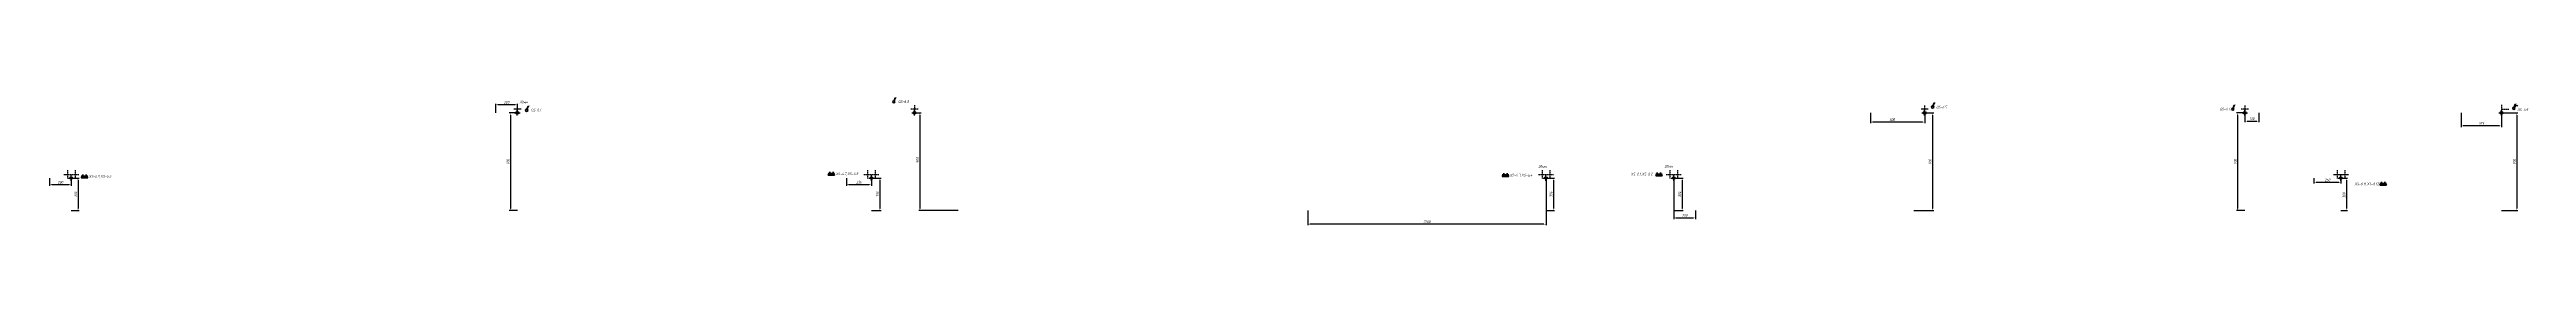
# Model space of a CAD drawing. Header units: millimetres. Extents: x -14867 to 18281, y -44534 to -39091.
# Drawn here: x -5207 to 17668, y -44534 to -43361 of the extents above; entities that cross this region are included whole.
import ezdxf
from ezdxf.enums import TextEntityAlignment as Align

# ---------------------------------------------------------------- set-up
doc = ezdxf.new("R2010")
doc.units = ezdxf.units.MM
doc.header["$PDMODE"] = 34
doc.header["$PDSIZE"] = 25
doc.linetypes.add('ACAD_ISO10W100', pattern=[18.5, 12, -3, 0.5, -3])
doc.layers.add('02 ЭОМ и СС', color=7, linetype='Continuous')
doc.layers.add('11 Привязка размеры', color=7, linetype='Continuous')
doc.styles.get("Standard").update_dxf_attribs({"font": 'Ubuntu-R.ttf'})
doc.styles.add('ГОСТ-ISOCPEUR', font='isocpeui.ttf', dxfattribs={"width": 0.8})
doc.dimstyles.new('ISO-25', dxfattribs={"dimtxt": 2.5, "dimasz": 2.5, "dimexe": 1.25, "dimexo": 0.625, "dimtad": 1, "dimtxsty": 'Standard', "dimcen": 2.5, "dimadec": 0, "dimazin": 0, "dimtfac": 1, "dimtmove": 0, "dimatfit": 3, "dimfxl": 1, "dimarcsym": 0})

# ---------------------------------------------------------------- blocks, each defined once
blk = doc.blocks.new('розетка скрытая трехполюсная')
at = {"color": 0, "lineweight": -2}
for p, q in [((-1.5, 1.5), (1.5, 1.5)), ((-1.5, 0), (1.5, 0)), ((0, 0), (0, 3))]:
    blk.add_line(p, q, dxfattribs=at)
blk.add_arc((0, 0), 1.5, 0, 180, dxfattribs=at)
blk = doc.blocks.new('кнопка 1')
at = {"color": 0, "lineweight": -2}
for p, q in [((0.3, 0.9), (1.4, 3.8)), ((1.4, 3.8), (2.3, 3.4))]:
    blk.add_line(p, q, dxfattribs=at)
blk.add_circle((0, 0), 1, dxfattribs=at)
blk = doc.blocks.new('кнопка 2')
at = {"color": 0, "lineweight": -2}
for p, q in [((0.3, 0.9), (1.4, 3.8)), ((0.7, 0.7), (2.9, 2.9)), ((1.4, 3.8), (2.3, 3.4)), ((2.9, 2.9), (3.7, 2))]:
    blk.add_line(p, q, dxfattribs=at)
blk.add_circle((0, 0), 1, dxfattribs=at)
blk = doc.blocks.new('*D870')
at = {"layer": '11 Привязка размеры', "color": 0, "lineweight": -2}
for p, q in [((-5008, -44100), (-4934, -44100)), ((-4944, -44120), (-4944, -44380)), ((-5008, -44400), (-4934, -44400))]:
    blk.add_line(p, q, dxfattribs=at)
at = {"layer": '11 Привязка размеры', "color": 0}
for points in [[(-4941, -44120), (-4948, -44120), (-4944, -44100)], [(-4948, -44380), (-4941, -44380), (-4944, -44400)]]:
    blk.add_solid(points, dxfattribs=at)
at = {"layer": 'Defpoints', "color": 0}
for p in [(-5008, -44100), (-5008, -44400), (-4944, -44400)]:
    blk.add_point(p, dxfattribs=at)
at = {"layer": '11 Привязка размеры', "color": 0, "insert": (-4967, -44250), "char_height": 25, "attachment_point": 5, "rotation": 90, "style": 'ГОСТ-ISOCPEUR'}
blk.add_mtext('300', dxfattribs=at)
blk = doc.blocks.new('*D871')
at = {"layer": '11 Привязка размеры', "color": 0, "lineweight": -2}
for p, q in [((-5207, -44100), (-5207, -44172)), ((-5007, -44100), (-5007, -44172)), ((-5027, -44162), (-5187, -44162))]:
    blk.add_line(p, q, dxfattribs=at)
at = {"layer": '11 Привязка размеры', "color": 0}
for points in [[(-5187, -44158), (-5187, -44165), (-5207, -44162)], [(-5027, -44165), (-5027, -44158), (-5007, -44162)]]:
    blk.add_solid(points, dxfattribs=at)
at = {"layer": 'Defpoints', "color": 0}
for p in [(-5207, -44100), (-5007, -44100), (-5207, -44162)]:
    blk.add_point(p, dxfattribs=at)
at = {"layer": '11 Привязка размеры', "color": 0, "insert": (-5107, -44139), "char_height": 25, "attachment_point": 5, "style": 'ГОСТ-ISOCPEUR'}
blk.add_mtext('200', dxfattribs=at)
blk = doc.blocks.new('*D879')
at = {"layer": '11 Привязка размеры', "color": 0, "lineweight": -2}
for p, q in [((-887, -43500), (-961, -43500)), ((-951, -43520), (-951, -44380)), ((-887, -44400), (-961, -44400))]:
    blk.add_line(p, q, dxfattribs=at)
at = {"layer": '11 Привязка размеры', "color": 0}
for points in [[(-948, -43520), (-954, -43520), (-951, -43500)], [(-954, -44380), (-948, -44380), (-951, -44400)]]:
    blk.add_solid(points, dxfattribs=at)
at = {"layer": 'Defpoints', "color": 0}
for p in [(-887, -43500), (-951, -44400), (-887, -44400)]:
    blk.add_point(p, dxfattribs=at)
at = {"layer": '11 Привязка размеры', "color": 0, "insert": (-973, -43950), "char_height": 25, "attachment_point": 5, "rotation": 90, "style": 'ГОСТ-ISOCPEUR'}
blk.add_mtext('900', dxfattribs=at)
blk = doc.blocks.new('*D882')
at = {"layer": '11 Привязка размеры', "color": 0, "lineweight": -2}
for p, q in [((-1087, -43500), (-1087, -43416)), ((-907, -43426), (-1067, -43426)), ((-887, -43500), (-887, -43416))]:
    blk.add_line(p, q, dxfattribs=at)
at = {"layer": '11 Привязка размеры', "color": 0}
for points in [[(-1067, -43422), (-1067, -43429), (-1087, -43426)], [(-907, -43429), (-907, -43422), (-887, -43426)]]:
    blk.add_solid(points, dxfattribs=at)
at = {"layer": 'Defpoints', "color": 0}
for p in [(-1087, -43426), (-1087, -43500), (-887, -43500)]:
    blk.add_point(p, dxfattribs=at)
at = {"layer": '11 Привязка размеры', "color": 0, "insert": (-987, -43403), "char_height": 25, "attachment_point": 5, "style": 'ГОСТ-ISOCPEUR'}
blk.add_mtext('200', dxfattribs=at)
blk = doc.blocks.new('*D885')
at = {"layer": '11 Привязка размеры', "color": 0, "lineweight": -2}
for p, q in [((2153, -44100), (2153, -44171)), ((2383, -44100), (2383, -44171)), ((2363, -44161), (2173, -44161))]:
    blk.add_line(p, q, dxfattribs=at)
at = {"layer": '11 Привязка размеры', "color": 0}
for points in [[(2173, -44157), (2173, -44164), (2153, -44161)], [(2363, -44164), (2363, -44157), (2383, -44161)]]:
    blk.add_solid(points, dxfattribs=at)
at = {"layer": 'Defpoints', "color": 0}
for p in [(2153, -44100), (2383, -44100), (2153, -44161)]:
    blk.add_point(p, dxfattribs=at)
at = {"layer": '11 Привязка размеры', "color": 0, "insert": (2268, -44138), "char_height": 25, "attachment_point": 5, "style": 'ГОСТ-ISOCPEUR'}
blk.add_mtext('230', dxfattribs=at)
blk = doc.blocks.new('*D887')
at = {"layer": '11 Привязка размеры', "color": 0, "lineweight": -2}
for p, q in [((2780, -43500), (2841, -43500)), ((2831, -43520), (2831, -44380)), ((3183, -44400), (2821, -44400))]:
    blk.add_line(p, q, dxfattribs=at)
at = {"layer": '11 Привязка размеры', "color": 0}
for points in [[(2834, -43520), (2828, -43520), (2831, -43500)], [(2828, -44380), (2834, -44380), (2831, -44400)]]:
    blk.add_solid(points, dxfattribs=at)
at = {"layer": 'Defpoints', "color": 0}
for p in [(2780, -43500), (2831, -44400), (3183, -44400)]:
    blk.add_point(p, dxfattribs=at)
at = {"layer": '11 Привязка размеры', "color": 0, "insert": (2808, -43935), "char_height": 25, "attachment_point": 5, "rotation": 90, "style": 'ГОСТ-ISOCPEUR'}
blk.add_mtext('900', dxfattribs=at)
blk = doc.blocks.new('*D888')
at = {"layer": '11 Привязка размеры', "color": 0, "lineweight": -2}
for p, q in [((2383, -44100), (2472, -44100)), ((2462, -44120), (2462, -44380)), ((2383, -44400), (2472, -44400))]:
    blk.add_line(p, q, dxfattribs=at)
at = {"layer": '11 Привязка размеры', "color": 0}
for points in [[(2465, -44120), (2458, -44120), (2462, -44100)], [(2458, -44380), (2465, -44380), (2462, -44400)]]:
    blk.add_solid(points, dxfattribs=at)
at = {"layer": 'Defpoints', "color": 0}
for p in [(2383, -44100), (2383, -44400), (2462, -44400)]:
    blk.add_point(p, dxfattribs=at)
at = {"layer": '11 Привязка размеры', "color": 0, "insert": (2439, -44250), "char_height": 25, "attachment_point": 5, "rotation": 90, "style": 'ГОСТ-ISOCPEUR'}
blk.add_mtext('300', dxfattribs=at)
blk = doc.blocks.new('*D889')
at = {"layer": '11 Привязка размеры', "color": 0, "lineweight": -2}
for p, q in [((9793, -44100), (9880, -44100)), ((9870, -44120), (9870, -44380)), ((9793, -44400), (9880, -44400))]:
    blk.add_line(p, q, dxfattribs=at)
at = {"layer": '11 Привязка размеры', "color": 0}
for points in [[(9873, -44120), (9866, -44120), (9870, -44100)], [(9866, -44380), (9873, -44380), (9870, -44400)]]:
    blk.add_solid(points, dxfattribs=at)
at = {"layer": 'Defpoints', "color": 0}
for p in [(9793, -44100), (9793, -44400), (9870, -44400)]:
    blk.add_point(p, dxfattribs=at)
at = {"layer": '11 Привязка размеры', "color": 0, "insert": (9847, -44250), "char_height": 25, "attachment_point": 5, "rotation": 90, "style": 'ГОСТ-ISOCPEUR'}
blk.add_mtext('300', dxfattribs=at)
blk = doc.blocks.new('*D890')
at = {"layer": '11 Привязка размеры', "color": 0, "lineweight": -2}
for p, q in [((8613, -44100), (8692, -44100)), ((8682, -44120), (8682, -44380)), ((8613, -44400), (8692, -44400))]:
    blk.add_line(p, q, dxfattribs=at)
at = {"layer": '11 Привязка размеры', "color": 0}
for points in [[(8685, -44120), (8679, -44120), (8682, -44100)], [(8679, -44380), (8685, -44380), (8682, -44400)]]:
    blk.add_solid(points, dxfattribs=at)
at = {"layer": 'Defpoints', "color": 0}
for p in [(8613, -44100), (8613, -44400), (8682, -44400)]:
    blk.add_point(p, dxfattribs=at)
at = {"layer": '11 Привязка размеры', "color": 0, "insert": (8659, -44250), "char_height": 25, "attachment_point": 5, "rotation": 90, "style": 'ГОСТ-ISOCPEUR'}
blk.add_mtext('300', dxfattribs=at)
blk = doc.blocks.new('*D891')
at = {"layer": '11 Привязка размеры', "color": 0, "lineweight": -2}
for p, q in [((9793, -44100), (9793, -44477)), ((9813, -44467), (9973, -44467)), ((9993, -44400), (9993, -44477))]:
    blk.add_line(p, q, dxfattribs=at)
at = {"layer": '11 Привязка размеры', "color": 0}
for points in [[(9813, -44464), (9813, -44470), (9793, -44467)], [(9973, -44470), (9973, -44464), (9993, -44467)]]:
    blk.add_solid(points, dxfattribs=at)
at = {"layer": 'Defpoints', "color": 0}
for p in [(9793, -44100), (9993, -44400), (9993, -44467)]:
    blk.add_point(p, dxfattribs=at)
at = {"layer": '11 Привязка размеры', "color": 0, "insert": (9893, -44444), "char_height": 25, "attachment_point": 5, "style": 'ГОСТ-ISOCPEUR'}
blk.add_mtext('200', dxfattribs=at)
blk = doc.blocks.new('*D892')
at = {"layer": '11 Привязка размеры', "color": 0, "lineweight": -2}
for p, q in [((8613, -44100), (8613, -44534)), ((6413, -44400), (6413, -44534)), ((8593, -44524), (6433, -44524))]:
    blk.add_line(p, q, dxfattribs=at)
at = {"layer": '11 Привязка размеры', "color": 0}
for points in [[(6433, -44521), (6433, -44527), (6413, -44524)], [(8593, -44527), (8593, -44521), (8613, -44524)]]:
    blk.add_solid(points, dxfattribs=at)
at = {"layer": 'Defpoints', "color": 0}
for p in [(8613, -44100), (6413, -44400), (6413, -44524)]:
    blk.add_point(p, dxfattribs=at)
at = {"layer": '11 Привязка размеры', "color": 0, "insert": (7513, -44502), "char_height": 25, "attachment_point": 5, "style": 'ГОСТ-ISOCPEUR'}
blk.add_mtext('2200', dxfattribs=at)
blk = doc.blocks.new('*D893')
at = {"layer": '11 Привязка размеры', "color": 0, "lineweight": -2}
for p, q in [((12110, -43500), (12193, -43500)), ((12183, -43520), (12183, -44380)), ((12010, -44400), (12193, -44400))]:
    blk.add_line(p, q, dxfattribs=at)
at = {"layer": '11 Привязка размеры', "color": 0}
for points in [[(12186, -43520), (12179, -43520), (12183, -43500)], [(12179, -44380), (12186, -44380), (12183, -44400)]]:
    blk.add_solid(points, dxfattribs=at)
at = {"layer": 'Defpoints', "color": 0}
for p in [(12110, -43500), (12010, -44400), (12183, -44400)]:
    blk.add_point(p, dxfattribs=at)
at = {"layer": '11 Привязка размеры', "color": 0, "insert": (12160, -43950), "char_height": 25, "attachment_point": 5, "rotation": 90, "style": 'ГОСТ-ISOCPEUR'}
blk.add_mtext('900', dxfattribs=at)
blk = doc.blocks.new('*D894')
at = {"layer": '11 Привязка размеры', "color": 0, "lineweight": -2}
for p, q in [((11610, -43500), (11610, -43594)), ((12090, -43584), (11630, -43584)), ((12110, -43500), (12110, -43594))]:
    blk.add_line(p, q, dxfattribs=at)
at = {"layer": '11 Привязка размеры', "color": 0}
for points in [[(11630, -43581), (11630, -43588), (11610, -43584)], [(12090, -43588), (12090, -43581), (12110, -43584)]]:
    blk.add_solid(points, dxfattribs=at)
at = {"layer": 'Defpoints', "color": 0}
for p in [(11610, -43500), (11610, -43584), (12110, -43500)]:
    blk.add_point(p, dxfattribs=at)
at = {"layer": '11 Привязка размеры', "color": 0, "insert": (11810, -43562), "char_height": 25, "attachment_point": 5, "style": 'ГОСТ-ISOCPEUR'}
blk.add_mtext('500', dxfattribs=at)
blk = doc.blocks.new('*D895')
at = {"layer": '11 Привязка размеры', "color": 0, "lineweight": -2}
for p, q in [((15067, -43500), (15067, -43586)), ((15087, -43576), (15177, -43576)), ((15197, -43500), (15197, -43586))]:
    blk.add_line(p, q, dxfattribs=at)
at = {"layer": '11 Привязка размеры', "color": 0}
for points in [[(15087, -43573), (15087, -43579), (15067, -43576)], [(15177, -43579), (15177, -43573), (15197, -43576)]]:
    blk.add_solid(points, dxfattribs=at)
at = {"layer": 'Defpoints', "color": 0}
for p in [(15067, -43500), (15197, -43500), (15197, -43576)]:
    blk.add_point(p, dxfattribs=at)
at = {"layer": '11 Привязка размеры', "color": 0, "insert": (15132, -43553), "char_height": 25, "attachment_point": 5, "style": 'ГОСТ-ISOCPEUR'}
blk.add_mtext('130', dxfattribs=at)
blk = doc.blocks.new('*D896')
at = {"layer": '11 Привязка размеры', "color": 0, "lineweight": -2}
for p, q in [((15067, -43500), (14990, -43500)), ((15000, -43520), (15000, -44380)), ((15067, -44400), (14990, -44400))]:
    blk.add_line(p, q, dxfattribs=at)
at = {"layer": '11 Привязка размеры', "color": 0}
for points in [[(15004, -43520), (14997, -43520), (15000, -43500)], [(14997, -44380), (15004, -44380), (15000, -44400)]]:
    blk.add_solid(points, dxfattribs=at)
at = {"layer": 'Defpoints', "color": 0}
for p in [(15067, -43500), (15000, -44400), (15067, -44400)]:
    blk.add_point(p, dxfattribs=at)
at = {"layer": '11 Привязка размеры', "color": 0, "insert": (14978, -43950), "char_height": 25, "attachment_point": 5, "rotation": 90, "style": 'ГОСТ-ISOCPEUR'}
blk.add_mtext('900', dxfattribs=at)
blk = doc.blocks.new('*D899')
at = {"layer": '11 Привязка размеры', "color": 0, "lineweight": -2}
for p, q in [((15954, -44100), (16015, -44100)), ((16005, -44120), (16005, -44380)), ((15954, -44400), (16015, -44400))]:
    blk.add_line(p, q, dxfattribs=at)
at = {"layer": '11 Привязка размеры', "color": 0}
for points in [[(16008, -44120), (16002, -44120), (16005, -44100)], [(16002, -44380), (16008, -44380), (16005, -44400)]]:
    blk.add_solid(points, dxfattribs=at)
at = {"layer": 'Defpoints', "color": 0}
for p in [(15954, -44100), (15954, -44400), (16005, -44400)]:
    blk.add_point(p, dxfattribs=at)
at = {"layer": '11 Привязка размеры', "color": 0, "insert": (15983, -44258), "char_height": 25, "attachment_point": 5, "rotation": 90, "style": 'ГОСТ-ISOCPEUR'}
blk.add_mtext('300', dxfattribs=at)
blk = doc.blocks.new('*D900')
at = {"layer": '11 Привязка размеры', "color": 0, "lineweight": -2}
for p, q in [((15704, -44100), (15704, -44150)), ((15934, -44140), (15724, -44140)), ((15954, -44100), (15954, -44150))]:
    blk.add_line(p, q, dxfattribs=at)
at = {"layer": '11 Привязка размеры', "color": 0}
for points in [[(15724, -44137), (15724, -44143), (15704, -44140)], [(15934, -44143), (15934, -44137), (15954, -44140)]]:
    blk.add_solid(points, dxfattribs=at)
at = {"layer": 'Defpoints', "color": 0}
for p in [(15704, -44100), (15704, -44140), (15954, -44100)]:
    blk.add_point(p, dxfattribs=at)
at = {"layer": '11 Привязка размеры', "color": 0, "insert": (15829, -44117), "char_height": 25, "attachment_point": 5, "style": 'ГОСТ-ISOCPEUR'}
blk.add_mtext('250', dxfattribs=at)
blk = doc.blocks.new('*D903')
at = {"layer": '11 Привязка размеры', "color": 0, "lineweight": -2}
for p, q in [((17437, -43500), (17589, -43500)), ((17579, -43520), (17579, -44380)), ((17437, -44400), (17589, -44400))]:
    blk.add_line(p, q, dxfattribs=at)
at = {"layer": '11 Привязка размеры', "color": 0}
for points in [[(17582, -43520), (17576, -43520), (17579, -43500)], [(17576, -44380), (17582, -44380), (17579, -44400)]]:
    blk.add_solid(points, dxfattribs=at)
at = {"layer": 'Defpoints', "color": 0}
for p in [(17437, -43500), (17437, -44400), (17579, -44400)]:
    blk.add_point(p, dxfattribs=at)
at = {"layer": '11 Привязка размеры', "color": 0, "insert": (17556, -43950), "char_height": 25, "attachment_point": 5, "rotation": 90, "style": 'ГОСТ-ISOCPEUR'}
blk.add_mtext('900', dxfattribs=at)
blk = doc.blocks.new('*D904')
at = {"layer": '11 Привязка размеры', "color": 0, "lineweight": -2}
for p, q in [((17064, -43500), (17064, -43630)), ((17417, -43620), (17084, -43620)), ((17437, -43500), (17437, -43630))]:
    blk.add_line(p, q, dxfattribs=at)
at = {"layer": '11 Привязка размеры', "color": 0}
for points in [[(17084, -43617), (17084, -43623), (17064, -43620)], [(17417, -43623), (17417, -43617), (17437, -43620)]]:
    blk.add_solid(points, dxfattribs=at)
at = {"layer": 'Defpoints', "color": 0}
for p in [(17064, -43500), (17064, -43620), (17437, -43500)]:
    blk.add_point(p, dxfattribs=at)
at = {"layer": '11 Привязка размеры', "color": 0, "insert": (17250, -43597), "char_height": 25, "attachment_point": 5, "style": 'ГОСТ-ISOCPEUR'}
blk.add_mtext('373', dxfattribs=at)

msp = doc.modelspace()

# ---------------------------------------------------------------- linework, layer by layer
at = {"layer": '11 Привязка размеры', "linetype": 'ACAD_ISO10W100'}
for p, q in [((-887.2, -43427.8), (-887.2, -43503.6)), ((-887.2, -43427.8), (-887.2, -43503.6)), ((2779.8, -43427.8), (2779.8, -43503.6)), ((12109.7, -43431.7), (12109.7, -43499.7)), ((12109.7, -43431.7), (12109.7, -43499.7)), ((15066.7, -43431.7), (15066.7, -43499.7)), ((17436.6, -43425.6), (17436.6, -43501.4)), ((-853.2, -43465.7), (-921.2, -43465.7)), ((-853.2, -43465.7), (-921.2, -43465.7)), ((2813.8, -43465.7), (2745.8, -43465.7)), ((12143.7, -43465.7), (12075.7, -43465.7)), ((12143.7, -43465.7), (12075.7, -43465.7)), ((15100.7, -43465.7), (15032.7, -43465.7)), ((17438.1, -43465.7), (17506.1, -43465.7)), ((-5076.4, -44065.7), (-4937.4, -44065.7)), ((-5042.4, -44027.8), (-5042.4, -44103.6)), ((-4971.4, -44027.8), (-4971.4, -44103.6)), ((2313.3, -44065.7), (2452.3, -44065.7)), ((2313.3, -44065.7), (2452.3, -44065.7)), ((2347.3, -44027.8), (2347.3, -44103.6)), ((2347.3, -44027.8), (2347.3, -44103.6)), ((2418.3, -44027.8), (2418.3, -44103.6)), ((2418.3, -44027.8), (2418.3, -44103.6)), ((8543.3, -44065.7), (8682.3, -44065.7)), ((8543.3, -44065.7), (8682.3, -44065.7)), ((8577.3, -44027.8), (8577.3, -44103.6)), ((8577.3, -44027.8), (8577.3, -44103.6)), ((8648.3, -44027.8), (8648.3, -44103.6)), ((8648.3, -44027.8), (8648.3, -44103.6)), ((9723.3, -44065.7), (9862.3, -44065.7)), ((9723.3, -44065.7), (9862.3, -44065.7)), ((9757.3, -44027.8), (9757.3, -44103.6)), ((9757.3, -44027.8), (9757.3, -44103.6)), ((9828.3, -44027.8), (9828.3, -44103.6)), ((9828.3, -44027.8), (9828.3, -44103.6)), ((15884.1, -44065.7), (16023.1, -44065.7)), ((15918.1, -44027.8), (15918.1, -44103.6)), ((15989.1, -44027.8), (15989.1, -44103.6))]:
    msp.add_line(p, q, dxfattribs=at)
at = {"layer": '11 Привязка размеры', "lineweight": -2}
for p in [(-887.2, -43499.7), (-887.2, -43499.7), (2779.8, -43499.7), (12109.7, -43499.7), (12109.7, -43499.7), (15066.7, -43499.7), (15066.7, -43499.7), (17436.6, -43499.7), (17436.6, -43499.7), (-5006.9, -44099.7), (-5006.9, -44099.7), (2382.8, -44099.7), (2382.8, -44099.7), (8612.8, -44099.7), (8612.8, -44099.7), (9792.8, -44099.7), (9792.8, -44099.7), (15953.6, -44099.7), (15953.6, -44099.7)]:
    msp.add_point(p, dxfattribs=at)

# ---------------------------------------------------------------- block references
at = {"layer": '02 ЭОМ и СС', "color": 3, "lineweight": 40, "xscale": 10, "yscale": 10, "zscale": 10}
for name, p in [('кнопка 1', (-801.2, -43476.2)), ('кнопка 1', (2589.5, -43398.5)), ('кнопка 1', (12183.2, -43446.3)), ('кнопка 1', (14955.2, -43466)), ('кнопка 2', (17550.5, -43457.2))]:
    msp.add_blockref(name, p, dxfattribs=at)
at = {"layer": '02 ЭОМ и СС', "color": 1, "lineweight": 40, "xscale": 10, "yscale": 10, "zscale": 10}
for p in [(-4899, -44097.4), (-4869, -44097.4), (1998.4, -44073.1), (2028.4, -44073.1), (8223.5, -44085.6), (8253.5, -44085.6), (9640.9, -44080.1), (9670.9, -44080.1), (16329, -44165.6), (16359, -44165.6)]:
    msp.add_blockref('розетка скрытая трехполюсная', p, dxfattribs=at)

# ---------------------------------------------------------------- texts
at = {"layer": '02 ЭОМ и СС', "linetype": 'Continuous', "style": 'ГОСТ-ISOCPEUR', "width": 0.8}
for s, p in [('QS-6.1', (-761.2, -43486.2)), ('QS-6.3', (2629.5, -43408.5)), ('QS-6.5', (12216.4, -43459.3)), ('QS-6.9', (17583.1, -43483.5)), ('XS-6.5,XS-6.6', (-4844, -44097.4)), ('XS-6.7,XS-6.8', (2053.4, -44073.1)), ('XS-6.3,XS-6.4', (8278.5, -44085.6))]:
    msp.add_text(s, height=25, dxfattribs=at).set_placement(p)
for s, p in [('QS-6.6', (14935, -43477.8)), ('XS-6.1,XS-6.2', (9596, -44075.2)), ('XS-6.11,XS-6.12', (16304, -44165.6))]:
    msp.add_text(s, height=25, dxfattribs=at).set_placement(p, align=Align.RIGHT)
at = {"layer": '11 Привязка размеры', "style": 'ГОСТ-ISOCPEUR', "width": 0.8}
for p in [(-791.5, -43412.8), (8617.5, -44006.8), (9782.4, -44004.2)]:
    msp.add_text('20мм', height=25, dxfattribs=at).set_placement(p, align=Align.RIGHT)

# ---------------------------------------------------------------- dimensions: what is measured, and where the dimension line sits
at = {"layer": '11 Привязка размеры'}
for base, p1, p2, picture, middle in [((-1087.2, -43425.6), (-887.2, -43499.7), (-1087.2, -43499.7), '*D882', (-987.2, -43403.1)), ((-5207.2, -44161.6), (-5006.9, -44099.7), (-5207.2, -44099.7), '*D871', (-5107, -44139.1)), ((2152.8, -44160.5), (2382.8, -44099.7), (2152.8, -44099.7), '*D885', (2267.8, -44138)), ((6412.8, -44524.1), (8612.8, -44099.7), (6412.8, -44399.7), '*D892', (7512.8, -44501.6)), ((9992.8, -44467), (9792.8, -44099.7), (9992.8, -44399.7), '*D891', (9892.8, -44444.5)), ((15703.6, -44140), (15953.6, -44099.7), (15703.6, -44099.7), '*D900', (15828.6, -44117.5))]:
    dim = msp.add_linear_dim(base=base, p1=p1, p2=p2, dimstyle='ISO-25', override={"dimtxt": 25, "dimasz": 20, "dimexe": 10, "dimexo": 0, "dimgap": 10, "dimdec": 0, "dimtxsty": 'ГОСТ-ISOCPEUR'}, dxfattribs=at)
    dim.commit()
    dim.dimension.update_dxf_attribs({"geometry": picture, "text_midpoint": middle})
for base, p1, p2, picture, middle in [((-951, -44399.7), (-887.2, -43499.7), (-887.2, -44399.7), '*D879', (-951, -43949.7)), ((2830.9, -44399.7), (2779.8, -43499.7), (3182.8, -44399.7), '*D887', (2830.9, -43934.5)), ((16005, -44399.7), (15953.6, -44099.7), (15953.6, -44399.7), '*D899', (16005, -44257.8))]:
    dim = msp.add_linear_dim(base=base, p1=p1, p2=p2, angle=90, dimstyle='ISO-25', override={"dimtxt": 25, "dimasz": 20, "dimexe": 10, "dimexo": 0, "dimgap": 10, "dimdec": 0, "dimtxsty": 'ГОСТ-ISOCPEUR'}, dxfattribs=at)
    dim.commit()
    dim.dimension.update_dxf_attribs({"geometry": picture, "text_midpoint": middle, "dimtype": 160})
for base, p1, p2, picture, middle in [((11609.7, -43584.2), (12109.7, -43499.7), (11609.7, -43499.7), '*D894', (11809.7, -43584.2)), ((15196.7, -43575.8), (15066.7, -43499.7), (15196.7, -43499.7), '*D895', (15131.7, -43575.8)), ((17063.6, -43619.9), (17436.6, -43499.7), (17063.6, -43499.7), '*D904', (17250.1, -43619.9))]:
    dim = msp.add_linear_dim(base=base, p1=p1, p2=p2, dimstyle='ISO-25', override={"dimtxt": 25, "dimasz": 20, "dimexe": 10, "dimexo": 0, "dimgap": 10, "dimdec": 0, "dimtxsty": 'ГОСТ-ISOCPEUR'}, dxfattribs=at)
    dim.commit()
    dim.dimension.update_dxf_attribs({"geometry": picture, "text_midpoint": middle, "dimtype": 160})
for base, p1, p2, picture, middle in [((12182.7, -44399.7), (12109.7, -43499.7), (12009.7, -44399.7), '*D893', (12160.2, -43949.7)), ((15000.4, -44399.7), (15066.7, -43499.7), (15066.7, -44399.7), '*D896', (14977.9, -43949.7)), ((17578.9, -44399.7), (17436.6, -43499.7), (17436.6, -44399.7), '*D903', (17556.4, -43949.7)), ((-4944.2, -44399.7), (-5007.9, -44099.7), (-5007.9, -44399.7), '*D870', (-4966.7, -44249.7)), ((2461.6, -44399.7), (2382.8, -44099.7), (2383.4, -44399.7), '*D888', (2439.1, -44249.7)), ((8681.9, -44399.7), (8612.8, -44099.7), (8612.8, -44399.7), '*D890', (8659.4, -44249.7)), ((9869.7, -44399.7), (9792.8, -44099.7), (9792.8, -44399.7), '*D889', (9847.2, -44249.7))]:
    dim = msp.add_linear_dim(base=base, p1=p1, p2=p2, angle=90, dimstyle='ISO-25', override={"dimtxt": 25, "dimasz": 20, "dimexe": 10, "dimexo": 0, "dimgap": 10, "dimdec": 0, "dimtxsty": 'ГОСТ-ISOCPEUR'}, dxfattribs=at)
    dim.commit()
    dim.dimension.update_dxf_attribs({"geometry": picture, "text_midpoint": middle})

doc.saveas('drawing.dxf')
